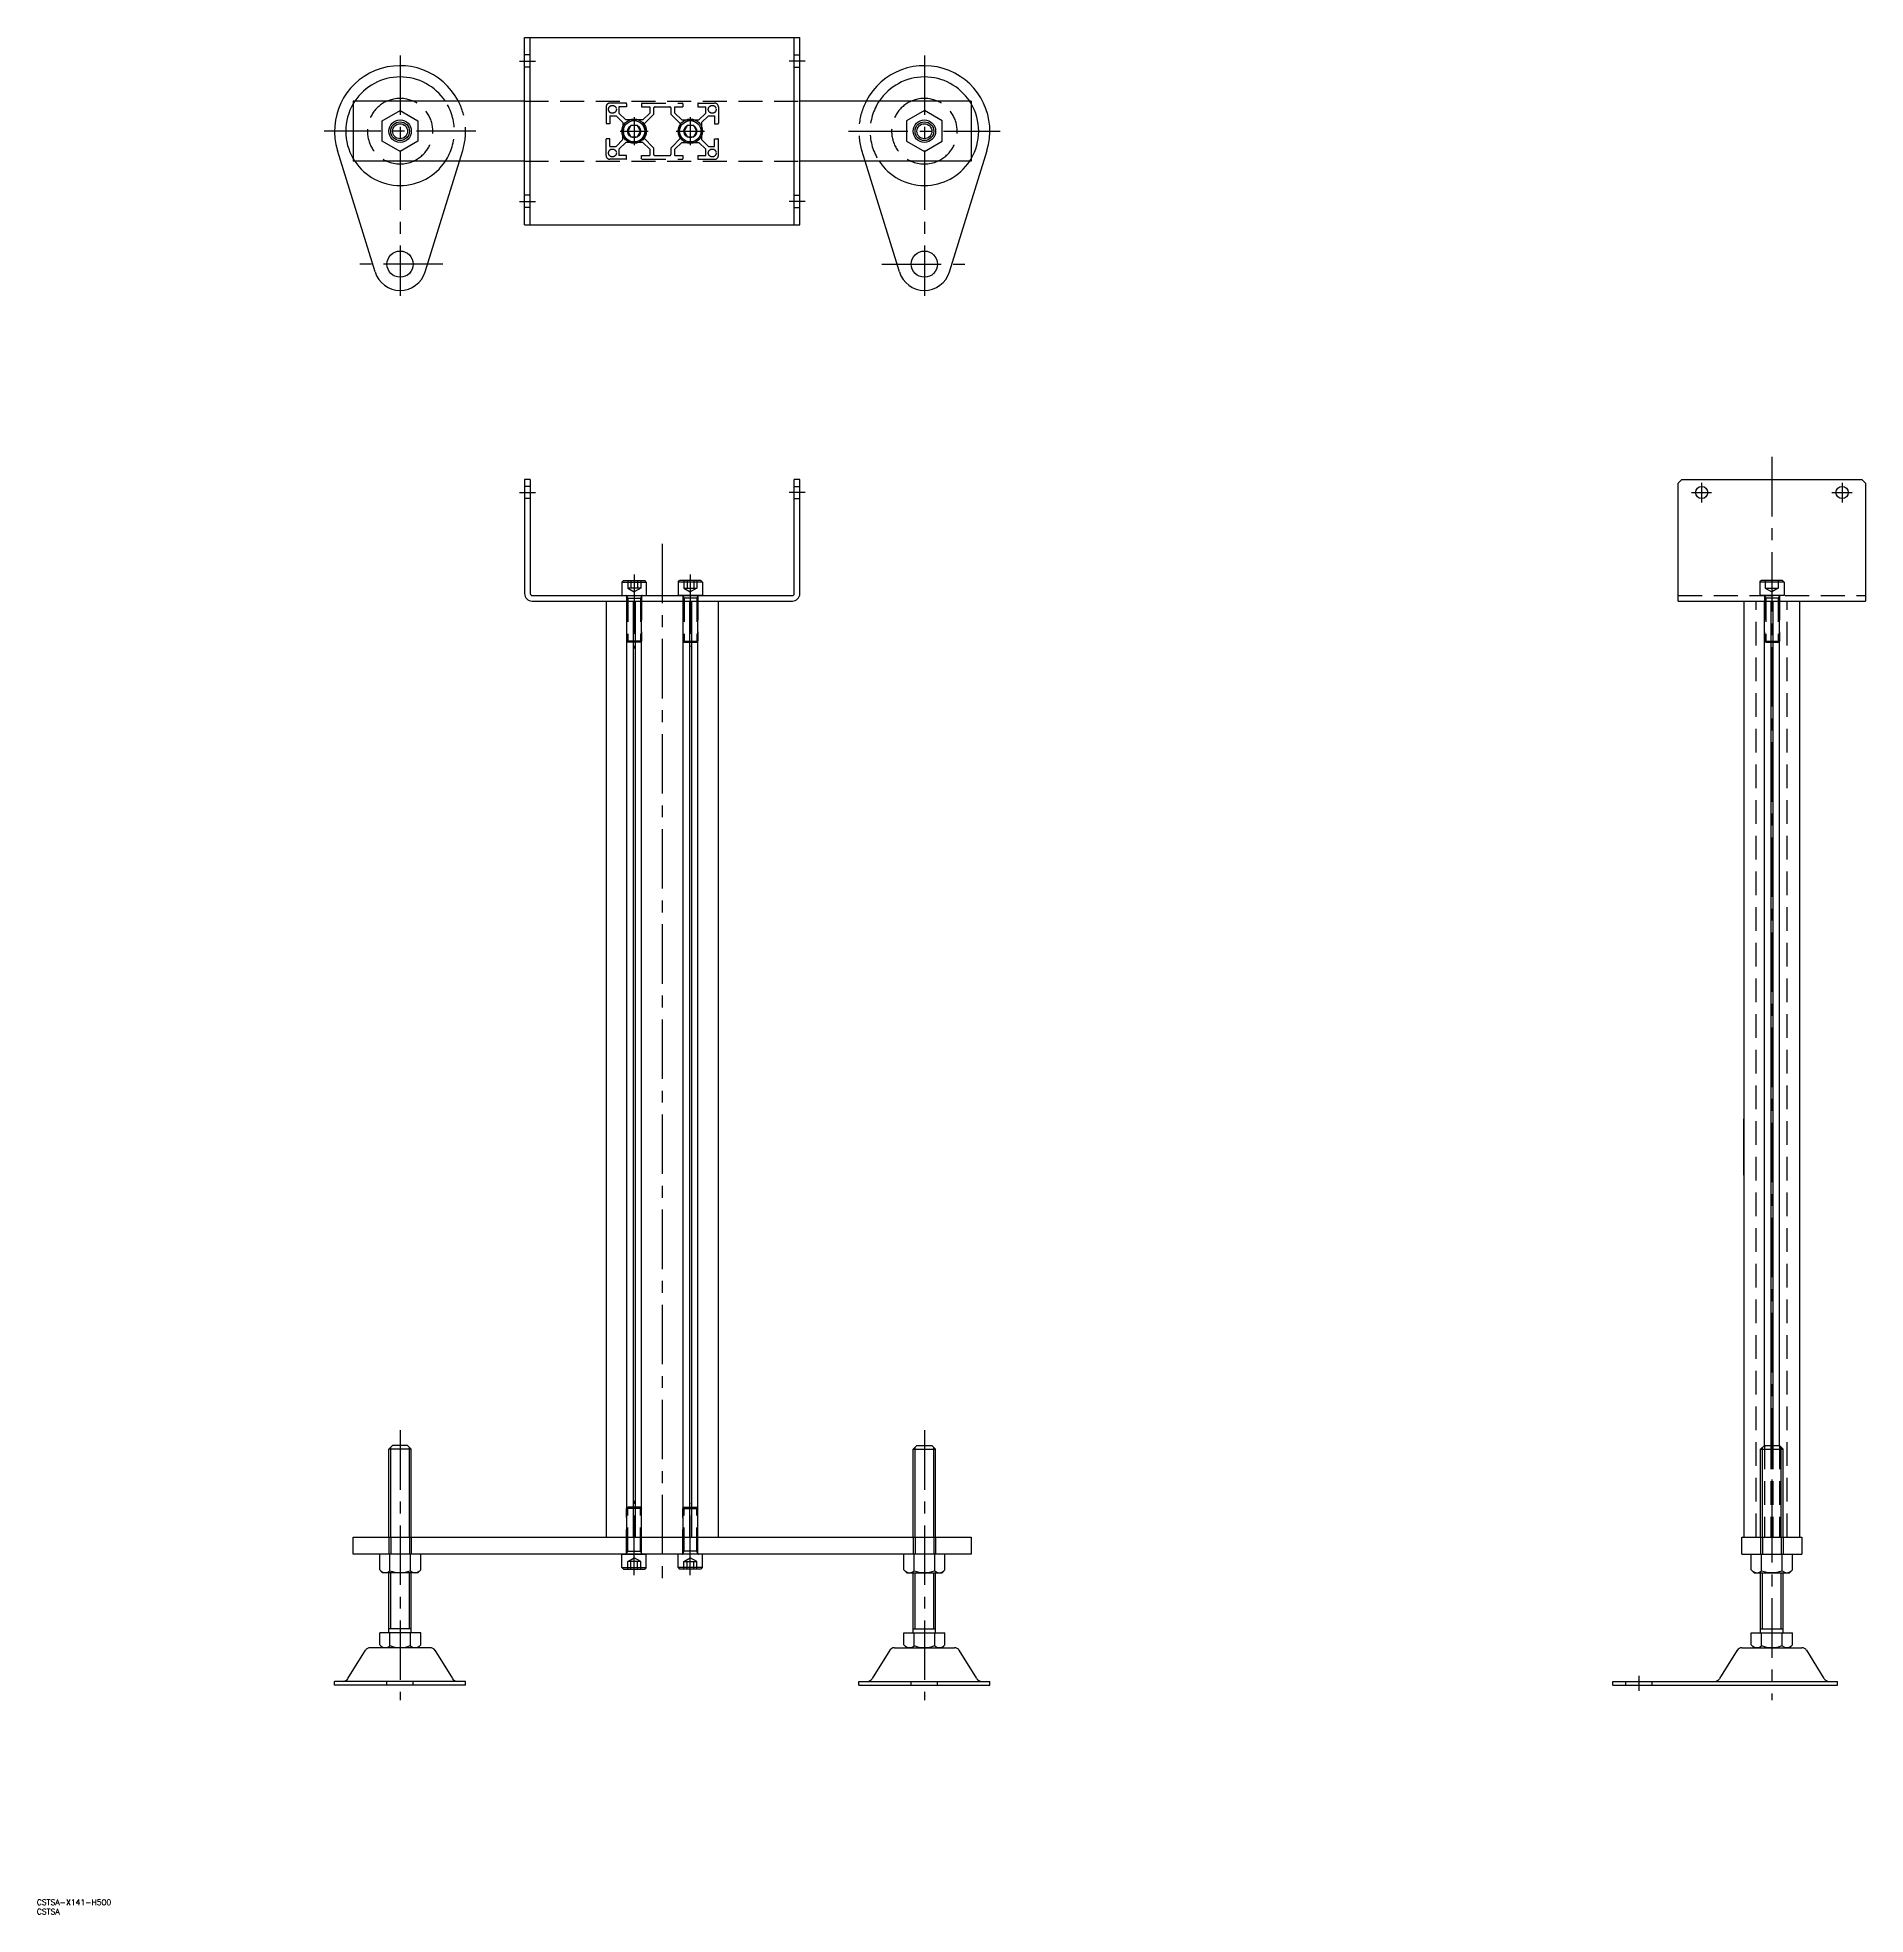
# Model space of a CAD drawing. Extents: x 0 to 977, y 0 to 1003.
import ezdxf

# ---------------------------------------------------------------- set-up
doc = ezdxf.new("R2010")
doc.units = 0
doc.linetypes.add('CENTER', pattern=[50.8, 31.75, -6.35, 6.35, -6.35])
doc.linetypes.add('DASHED', pattern=[19.05, 12.7, -6.35])
doc.layers.get('0').update_dxf_attribs({"linetype": 'CONTINUOUS'})
doc.layers.add('CENTER', color=1, linetype='CENTER')
doc.styles.get("Standard").update_dxf_attribs({"font": 'txt.shx', "height": 3, "bigfont": 'bigfont.shx'})

# ---------------------------------------------------------------- blocks, each defined once
blk = doc.blocks.new('*U20')
at = {"color": 7, "linetype": 'CONTINUOUS'}
blk.add_text('CSTSA-X141-H500', height=3, dxfattribs=at).set_placement((0, 5))
blk = doc.blocks.new('*U21')
at = {"color": 7, "linetype": 'CONTINUOUS'}
blk.add_text('CSTSA', height=3, dxfattribs=at).set_placement((0, 0))

msp = doc.modelspace()

# ---------------------------------------------------------------- linework, layer by layer
at = {"color": 7, "linetype": 'CONTINUOUS'}
for p, q in [((260.5, 1002.5), (407.5, 1002.5)), ((260.5, 902.5), (260.5, 1002.5)), ((263.5, 902.5), (263.5, 1002.5)), ((404.5, 902.5), (404.5, 1002.5)), ((407.5, 902.5), (407.5, 1002.5)), ((169, 968.5), (169, 936.5)), ((260.5, 968.5), (169, 968.5)), ((169, 968.5), (169, 936.5)), ((499, 968.5), (407.5, 968.5)), ((499, 968.5), (499, 936.5)), ((317.3, 955.5), (315.6, 952.5)), ((315.6, 952.5), (317.3, 949.5)), ((320.8, 955.5), (317.3, 955.5)), ((322.5, 952.5), (320.8, 955.5)), ((320.8, 949.5), (322.5, 952.5)), ((347.3, 955.5), (345.6, 952.5)), ((345.6, 952.5), (347.3, 949.5)), ((350.8, 955.5), (347.3, 955.5)), ((352.5, 952.5), (350.8, 955.5)), ((350.8, 949.5), (352.5, 952.5)), ((317.3, 949.5), (320.8, 949.5)), ((347.3, 949.5), (350.8, 949.5)), ((180.7, 877.4), (160.6, 942.2)), ((260.5, 936.5), (169, 936.5)), ((207.4, 877.4), (225.7, 936.5)), ((225.7, 936.5), (227.5, 942.2)), ((499, 936.5), (407.5, 936.5)), ((442.4, 936.5), (440.6, 942.2)), ((460.7, 877.4), (442.4, 936.5)), ((487.4, 877.4), (507.5, 942.2)), ((260.5, 902.5), (407.5, 902.5)), ((263.5, 766.5), (260.5, 766.5)), ((260.5, 766.5), (260.5, 705.5)), ((263.5, 766.5), (260.5, 766.5)), ((263.5, 766.5), (263.5, 705.5)), ((407.5, 766.5), (404.5, 766.5)), ((407.5, 766.5), (404.5, 766.5)), ((404.5, 705.5), (404.5, 766.5)), ((407.5, 705.5), (407.5, 766.5)), ((876.6, 764.5), (878.6, 766.5)), ((876.6, 701.5), (876.6, 764.5)), ((878.6, 766.5), (974.6, 766.5)), ((974.6, 766.5), (976.6, 764.5)), ((976.6, 764.5), (976.6, 701.5)), ((312.5, 711.7), (313.3, 712.5)), ((313.3, 712.5), (324.7, 712.5)), ((325.5, 711.7), (324.7, 712.5)), ((325.5, 711.7), (324.7, 712.5)), ((325.5, 711.7), (324.7, 712.5)), ((342.5, 711.7), (343.3, 712.5)), ((342.5, 711.7), (343.3, 712.5)), ((342.5, 711.7), (343.3, 712.5)), ((354.7, 712.5), (343.3, 712.5)), ((355.5, 711.7), (354.7, 712.5)), ((264.5, 704.5), (403.5, 704.5)), ((312.5, 711.7), (312.5, 704.5)), ((312.5, 711.7), (325.5, 711.7)), ((312.5, 704.5), (325.5, 704.5)), ((325.5, 711.7), (325.5, 704.5)), ((342.5, 711.7), (342.5, 704.5)), ((355.5, 711.7), (342.5, 711.7)), ((355.5, 704.5), (342.5, 704.5)), ((355.5, 711.7), (355.5, 704.5)), ((264.5, 701.5), (403.5, 701.5)), ((304, 701.5), (304, 201.5)), ((315, 701.5), (315, 201.5)), ((318.5, 701.5), (318.5, 201.5)), ((319.6, 701.5), (319.6, 201.5)), ((323, 201.5), (323, 701.5)), ((345, 701.5), (345, 201.5)), ((348.5, 701.5), (348.5, 201.5)), ((349.6, 701.5), (349.6, 201.5)), ((353, 201.5), (353, 701.5)), ((364, 201.5), (364, 701.5)), ((876.6, 701.5), (976.6, 701.5)), ((911.6, 701.5), (911.6, 201.5)), ((922.6, 250.5), (922.6, 701.5)), ((926.1, 701.5), (926.1, 250.5)), ((927.1, 701.5), (927.1, 250.5)), ((930.6, 250.5), (930.6, 701.5)), ((941.6, 201.5), (941.6, 701.5)), ((911.6, 454.9), (911.6, 424.9)), ((911.6, 394.9), (911.6, 424.9)), ((188, 248.5), (190, 250.5)), ((188, 201.5), (188, 248.5)), ((200, 248.5), (188, 248.5)), ((198, 250.5), (190, 250.5)), ((198, 250.5), (200, 248.5)), ((200, 201.5), (200, 248.5)), ((470, 250.5), (468, 248.5)), ((468, 248.5), (480, 248.5)), ((468, 201.5), (468, 248.5)), ((470, 250.5), (478, 250.5)), ((480, 248.5), (478, 250.5)), ((480, 201.5), (480, 248.5)), ((922.6, 250.5), (920.6, 248.5)), ((920.6, 201.5), (920.6, 248.5)), ((920.6, 248.5), (932.6, 248.5)), ((922.6, 250.5), (930.6, 250.5)), ((932.6, 248.5), (930.6, 250.5)), ((932.6, 201.5), (932.6, 248.5)), ((169, 201.5), (499, 201.5)), ((169, 192.5), (169, 201.5)), ((499, 201.5), (499, 192.5)), ((910.6, 201.5), (942.6, 201.5)), ((910.6, 192.5), (910.6, 201.5)), ((942.6, 201.5), (942.6, 192.5)), ((499, 192.5), (169, 192.5)), ((183.1, 184), (183.1, 192.5)), ((188.6, 183.5), (188.6, 192.5)), ((199.5, 183.5), (199.5, 192.5)), ((205, 184), (205, 192.5)), ((312.5, 185.3), (312.5, 192.5)), ((312.5, 192.5), (325.5, 192.5)), ((325.5, 185.3), (325.5, 192.5)), ((342.5, 185.3), (342.5, 192.5)), ((355.5, 192.5), (342.5, 192.5)), ((355.5, 185.3), (355.5, 192.5)), ((463.1, 184), (463.1, 192.5)), ((468.6, 183.5), (468.6, 192.5)), ((479.5, 183.5), (479.5, 192.5)), ((485, 184), (485, 192.5)), ((910.6, 192.5), (942.6, 192.5)), ((915.6, 184), (915.6, 192.5)), ((915.6, 192.5), (937.6, 192.5)), ((921.1, 183.5), (921.1, 192.5)), ((932.1, 183.5), (932.1, 192.5)), ((937.6, 184), (937.6, 192.5)), ((183.1, 184), (184.6, 182.5)), ((203.5, 182.5), (184.6, 182.5)), ((188, 150.5), (188, 182.5)), ((200, 150.5), (200, 182.5)), ((205, 184), (203.5, 182.5)), ((312.5, 185.3), (325.5, 185.3)), ((312.5, 185.3), (313.3, 184.5)), ((313.3, 184.5), (324.7, 184.5)), ((325.5, 185.3), (324.7, 184.5)), ((325.5, 185.3), (324.7, 184.5)), ((325.5, 185.3), (324.7, 184.5)), ((342.5, 185.3), (343.3, 184.5)), ((342.5, 185.3), (343.3, 184.5)), ((355.5, 185.3), (342.5, 185.3)), ((342.5, 185.3), (343.3, 184.5)), ((354.7, 184.5), (343.3, 184.5)), ((355.5, 185.3), (354.7, 184.5)), ((463.1, 184), (464.6, 182.5)), ((464.6, 182.5), (483.5, 182.5)), ((468, 150.5), (468, 182.5)), ((480, 150.5), (480, 182.5)), ((485, 184), (483.5, 182.5)), ((915.6, 184), (917.1, 182.5)), ((917.1, 182.5), (936.1, 182.5)), ((920.6, 150.5), (920.6, 182.5)), ((932.6, 150.5), (932.6, 182.5)), ((937.6, 184), (936.1, 182.5)), ((205, 150.5), (183.1, 150.5)), ((183.1, 144), (183.1, 150.5)), ((200, 152.5), (188, 152.5)), ((188.6, 143.5), (188.6, 150.5)), ((199.5, 143.5), (199.5, 150.5)), ((205, 144), (205, 150.5)), ((463.1, 150.5), (485, 150.5)), ((463.1, 144), (463.1, 150.5)), ((468, 152.5), (480, 152.5)), ((468.6, 143.5), (468.6, 150.5)), ((479.5, 143.5), (479.5, 150.5)), ((485, 144), (485, 150.5)), ((915.6, 150.5), (937.6, 150.5)), ((915.6, 144), (915.6, 150.5)), ((920.6, 152.5), (932.6, 152.5)), ((921.1, 143.5), (921.1, 150.5)), ((932.1, 143.5), (932.1, 150.5)), ((937.6, 144), (937.6, 150.5)), ((166.1, 126), (175.5, 141.1)), ((210.1, 142.5), (178, 142.5)), ((183.1, 144), (184.6, 142.5)), ((205, 144), (203.5, 142.5)), ((212.6, 141.1), (222, 126)), ((455.5, 141.1), (446.1, 126)), ((458, 142.5), (490.1, 142.5)), ((463.1, 144), (464.6, 142.5)), ((485, 144), (483.5, 142.5)), ((502, 126), (492.6, 141.1)), ((908, 141.1), (898.7, 126)), ((910.6, 142.5), (942.6, 142.5)), ((915.6, 144), (917.1, 142.5)), ((937.6, 144), (936.1, 142.5)), ((954.5, 126), (945.2, 141.1)), ((229, 124.5), (159, 124.5)), ((159, 122.5), (159, 124.5)), ((229, 122.5), (159, 122.5)), ((219, 124.5), (219, 124.5)), ((229, 122.5), (229, 124.5)), ((439, 124.5), (509, 124.5)), ((439, 122.5), (439, 124.5)), ((439, 122.5), (509, 122.5)), ((449, 124.5), (449, 124.5)), ((509, 122.5), (509, 124.5)), ((841.6, 124.5), (961.6, 124.5)), ((841.6, 122.5), (841.6, 124.5)), ((841.6, 122.5), (961.6, 122.5)), ((901.6, 124.5), (901.6, 124.5)), ((961.6, 122.5), (961.6, 124.5))]:
    msp.add_line(p, q, dxfattribs=at)
at = {"color": 3, "linetype": 'DASHED'}
for p, q in [((263.5, 993.3), (260.5, 993.3)), ((404.5, 993.3), (407.5, 993.3)), ((263.5, 986.8), (260.5, 986.8)), ((404.5, 986.8), (407.5, 986.8)), ((184.5, 958), (194, 963.5)), ((194, 963.5), (203.5, 958)), ((260.5, 968.5), (407.5, 968.5)), ((304, 965.5), (304, 956.8)), ((314.7, 967.5), (306, 967.5)), ((315, 965.5), (310.8, 965.5)), ((310.8, 965.5), (310.8, 962.2)), ((315, 967.2), (315, 965.5)), ((323, 967.2), (323, 965.5)), ((323, 965.5), (327.3, 965.5)), ((323.3, 967.5), (344.7, 967.5)), ((327.3, 965.5), (327.3, 962.2)), ((329.3, 964.5), (329.3, 961.4)), ((330.3, 965.5), (337.8, 965.5)), ((338.8, 961.4), (338.8, 964.5)), ((340.8, 965.5), (345, 965.5)), ((340.8, 962.2), (340.8, 965.5)), ((345, 967.2), (345, 965.5)), ((353, 967.2), (353, 965.5)), ((353, 965.5), (357.3, 965.5)), ((353.3, 967.5), (362, 967.5)), ((357.3, 962.2), (357.3, 965.5)), ((364, 965.5), (364, 956.8)), ((474, 963.5), (464.5, 958)), ((483.5, 958), (474, 963.5)), ((184.5, 947.1), (184.5, 958)), ((203.5, 958), (203.5, 947.1)), ((306, 956.5), (304.3, 956.5)), ((306, 960.8), (306, 956.5)), ((306, 960.8), (309.4, 960.8)), ((309.4, 960.8), (313, 957.1)), ((310.8, 962.2), (314.5, 958.5)), ((313, 957.1), (313, 953.1)), ((313.3, 952.5), (313, 953.1)), ((313.3, 952.5), (313, 952)), ((318.5, 958.5), (314.5, 958.5)), ((319, 958.2), (318.5, 958.5)), ((319, 958.2), (319.6, 958.5)), ((323.6, 958.5), (319.6, 958.5)), ((323.6, 958.5), (327.3, 962.2)), ((329.3, 961.4), (324.1, 956.2)), ((344, 956.2), (338.8, 961.4)), ((344.5, 958.5), (340.8, 962.2)), ((344.5, 958.5), (348.5, 958.5)), ((349, 958.2), (348.5, 958.5)), ((349, 958.2), (349.6, 958.5)), ((349.6, 958.5), (353.6, 958.5)), ((353.6, 958.5), (357.3, 962.2)), ((354.7, 952.5), (355, 953.1)), ((354.7, 952.5), (355, 952)), ((355, 957.1), (358.7, 960.8)), ((355, 957.1), (355, 953.1)), ((358.7, 960.8), (362, 960.8)), ((362, 960.8), (362, 956.5)), ((362, 956.5), (363.7, 956.5)), ((464.5, 958), (464.5, 947.1)), ((483.5, 947.1), (483.5, 958)), ((194, 941.6), (184.5, 947.1)), ((203.5, 947.1), (194, 941.6)), ((304, 939.5), (304, 948.2)), ((306, 948.5), (304.3, 948.5)), ((306, 944.3), (306, 948.5)), ((306, 944.3), (309.4, 944.3)), ((313, 948), (309.4, 944.3)), ((314.5, 946.5), (310.8, 942.9)), ((310.8, 942.9), (310.8, 939.5)), ((313, 948), (313, 952)), ((318.5, 946.5), (314.5, 946.5)), ((319, 946.8), (318.5, 946.5)), ((319, 946.8), (319.6, 946.5)), ((323.6, 946.5), (319.6, 946.5)), ((323.6, 946.5), (327.3, 942.9)), ((324.1, 948.9), (329.3, 943.7)), ((327.3, 942.9), (327.3, 939.5)), ((329.3, 943.7), (329.3, 940.5)), ((344, 948.9), (338.8, 943.7)), ((338.8, 940.5), (338.8, 943.7)), ((344.5, 946.5), (340.8, 942.9)), ((340.8, 939.5), (340.8, 942.9)), ((344.5, 946.5), (348.5, 946.5)), ((349, 946.8), (348.5, 946.5)), ((349, 946.8), (349.6, 946.5)), ((349.6, 946.5), (353.6, 946.5)), ((353.6, 946.5), (357.3, 942.9)), ((355, 952), (355, 948)), ((355, 948), (358.7, 944.3)), ((357.3, 939.5), (357.3, 942.9)), ((358.7, 944.3), (362, 944.3)), ((362, 944.3), (362, 948.5)), ((362, 948.5), (363.7, 948.5)), ((364, 939.5), (364, 948.2)), ((464.5, 947.1), (474, 941.6)), ((474, 941.6), (483.5, 947.1)), ((260.5, 936.5), (407.5, 936.5)), ((314.7, 937.5), (306, 937.5)), ((315, 939.5), (310.8, 939.5)), ((315, 937.8), (315, 939.5)), ((323, 937.8), (323, 939.5)), ((323, 939.5), (327.3, 939.5)), ((323.3, 937.5), (344.7, 937.5)), ((330.3, 939.5), (337.8, 939.5)), ((340.8, 939.5), (345, 939.5)), ((345, 939.5), (345, 937.8)), ((353, 939.5), (357.3, 939.5)), ((353, 939.5), (353, 937.8)), ((353.3, 937.5), (362, 937.5)), ((263.5, 918.3), (260.5, 918.3)), ((404.5, 918.3), (407.5, 918.3)), ((263.5, 911.8), (260.5, 911.8)), ((404.5, 911.8), (407.5, 911.8)), ((263.5, 762.8), (260.5, 762.8)), ((404.5, 762.8), (407.5, 762.8)), ((263.5, 756.3), (260.5, 756.3)), ((404.5, 756.3), (407.5, 756.3)), ((315.6, 712.5), (315.6, 708.5)), ((317.3, 712.5), (317.3, 708.5)), ((320.8, 712.5), (320.8, 708.5)), ((322.5, 712.5), (322.5, 708.5)), ((345.6, 712.5), (345.6, 708.5)), ((347.3, 712.5), (347.3, 708.5)), ((350.8, 712.5), (350.8, 708.5)), ((352.5, 712.5), (352.5, 708.5)), ((920.1, 711.7), (920.9, 712.5)), ((920.1, 711.7), (920.9, 712.5)), ((920.1, 711.7), (920.9, 712.5)), ((932.3, 712.5), (920.9, 712.5)), ((923.1, 712.5), (923.1, 708.5)), ((926.6, 712.5), (926.6, 708.5)), ((930, 712.5), (930, 708.5)), ((933.1, 711.7), (932.3, 712.5)), ((315, 704.3), (315.7, 703.1)), ((315, 704.1), (315, 680.2)), ((315, 703.1), (323, 703.1)), ((315.6, 708.5), (319, 706.5)), ((322.5, 708.5), (315.6, 708.5)), ((315.7, 703.1), (315.7, 679.5)), ((322.5, 708.5), (319, 706.5)), ((323.1, 704.3), (322.4, 703.1)), ((322.4, 703.1), (322.4, 679.5)), ((323, 704.1), (323, 680.2)), ((345, 704.3), (345.7, 703.1)), ((345, 704.1), (345, 680.2)), ((353, 703.1), (345, 703.1)), ((345.6, 708.5), (349, 706.5)), ((345.6, 708.5), (352.5, 708.5)), ((345.7, 703.1), (345.7, 679.5)), ((352.5, 708.5), (349, 706.5)), ((353.1, 704.3), (352.4, 703.1)), ((352.4, 703.1), (352.4, 679.5)), ((353, 704.1), (353, 680.2)), ((876.6, 704.5), (976.6, 704.5)), ((920.1, 711.7), (920.1, 704.5)), ((933.1, 711.7), (920.1, 711.7)), ((933.1, 704.5), (920.1, 704.5)), ((922.5, 704.3), (923.3, 703.1)), ((922.6, 704.1), (922.6, 680.2)), ((930.6, 703.1), (922.6, 703.1)), ((923.1, 708.5), (926.6, 706.5)), ((923.1, 708.5), (930, 708.5)), ((923.3, 703.1), (923.3, 679.5)), ((930, 708.5), (926.6, 706.5)), ((930.6, 704.3), (929.9, 703.1)), ((929.9, 703.1), (929.9, 679.5)), ((930.6, 704.1), (930.6, 680.2)), ((933.1, 711.7), (933.1, 704.5)), ((918.3, 201.5), (918.3, 701.5)), ((934.8, 201.5), (934.8, 701.5)), ((323, 680.2), (315, 680.2)), ((315.7, 679.5), (315, 680.2)), ((322.4, 679.5), (315.7, 679.5)), ((322.4, 679.5), (323, 680.2)), ((345, 680.2), (353, 680.2)), ((345.7, 679.5), (345, 680.2)), ((345.7, 679.5), (352.4, 679.5)), ((352.4, 679.5), (353, 680.2)), ((922.6, 680.2), (930.6, 680.2)), ((923.3, 679.5), (922.6, 680.2)), ((923.3, 679.5), (929.9, 679.5)), ((929.9, 679.5), (930.6, 680.2)), ((922.6, 250.5), (922.6, 201.5)), ((926.1, 250.5), (926.1, 201.5)), ((926.6, 250.5), (926.6, 201.5)), ((927.1, 250.5), (927.1, 201.5)), ((930.6, 250.5), (930.6, 201.5)), ((315.7, 217.5), (315, 216.9)), ((323, 216.9), (315, 216.9)), ((315, 192.9), (315, 216.9)), ((315.7, 194), (315.7, 217.5)), ((322.4, 217.5), (315.7, 217.5)), ((322.4, 194), (322.4, 217.5)), ((322.4, 217.5), (323, 216.9)), ((323, 192.9), (323, 216.9)), ((345.7, 217.5), (345, 216.9)), ((345, 216.9), (353, 216.9)), ((345, 192.9), (345, 216.9)), ((345.7, 194), (345.7, 217.5)), ((345.7, 217.5), (352.4, 217.5)), ((352.4, 194), (352.4, 217.5)), ((352.4, 217.5), (353, 216.9)), ((353, 192.9), (353, 216.9)), ((188, 201.5), (188, 192.5)), ((189, 201.5), (189, 192.5)), ((199, 201.5), (199, 192.5)), ((200, 201.5), (200, 192.5)), ((468, 201.5), (468, 192.5)), ((469, 201.5), (469, 192.5)), ((479, 201.5), (479, 192.5)), ((480, 201.5), (480, 192.5)), ((920.6, 201.5), (920.6, 192.5)), ((921.6, 201.5), (921.6, 192.5)), ((931.6, 201.5), (931.6, 192.5)), ((932.6, 201.5), (932.6, 192.5)), ((315, 192.7), (315.7, 194)), ((315, 194), (323, 194)), ((315.6, 188.5), (319, 190.5)), ((322.5, 188.5), (319, 190.5)), ((323.1, 192.7), (322.4, 194)), ((345, 192.7), (345.7, 194)), ((353, 194), (345, 194)), ((345.6, 188.5), (349, 190.5)), ((352.5, 188.5), (349, 190.5)), ((353.1, 192.7), (352.4, 194)), ((315.6, 184.5), (315.6, 188.5)), ((322.5, 188.5), (315.6, 188.5)), ((317.3, 184.5), (317.3, 188.5)), ((320.8, 184.5), (320.8, 188.5)), ((322.5, 184.5), (322.5, 188.5)), ((345.6, 184.5), (345.6, 188.5)), ((345.6, 188.5), (352.5, 188.5)), ((347.3, 184.5), (347.3, 188.5)), ((350.8, 184.5), (350.8, 188.5)), ((352.5, 184.5), (352.5, 188.5)), ((187, 122.5), (187, 124.5)), ((201, 122.5), (201, 124.5)), ((467, 122.5), (467, 124.5)), ((481, 122.5), (481, 124.5)), ((848.6, 122.5), (848.6, 124.5)), ((862.6, 122.5), (862.6, 124.5))]:
    msp.add_line(p, q, dxfattribs=at)
at = {"color": 3, "linetype": 'CONTINUOUS'}
for p, q in [((189, 201.5), (189, 249.5)), ((199, 201.5), (199, 249.5)), ((469, 201.5), (469, 249.5)), ((479, 201.5), (479, 249.5)), ((921.6, 201.5), (921.6, 249.5)), ((931.6, 201.5), (931.6, 249.5)), ((189, 152.5), (189, 182.5)), ((199, 152.5), (199, 182.5)), ((469, 152.5), (469, 182.5)), ((479, 152.5), (479, 182.5)), ((921.6, 152.5), (921.6, 182.5)), ((931.6, 152.5), (931.6, 182.5))]:
    msp.add_line(p, q, dxfattribs=at)
at = {"color": 3, "linetype": 'DASHED'}
for centre, radius in [((307.4, 964.2), 2.1), ((360.7, 964.2), 2.1), ((319, 952.5), 3.4), ((349, 952.5), 3.4), ((307.4, 940.9), 2.1), ((307.4, 940.9), 2.1), ((360.7, 940.9), 2.1)]:
    msp.add_circle(centre, radius, dxfattribs=at)
at = {"color": 7, "linetype": 'CONTINUOUS'}
for centre, radius in [((194, 952.5), 6), ((194, 952.5), 4), ((319, 952.5), 6.5), ((319, 952.5), 5.7), ((319, 952.5), 3.46), ((349, 952.5), 6.5), ((349, 952.5), 5.7), ((349, 952.5), 3.46), ((474, 952.5), 6), ((474, 952.5), 4), ((194, 881.5), 7), ((474, 881.5), 7), ((889.1, 759.5), 3.25), ((964.1, 759.5), 3.25)]:
    msp.add_circle(centre, radius, dxfattribs=at)
at = {"color": 3, "linetype": 'CONTINUOUS'}
for centre in [(194, 952.5), (474, 952.5)]:
    msp.add_circle(centre, 5, dxfattribs=at)
at = {"color": 7, "linetype": 'CONTINUOUS'}
for centre, radius, start, end in [((194, 952.5), 35, 27.2029, 197.204), ((474, 952.5), 35, 342.796, 152.7971), ((194, 952.5), 29, 33.4854, 146.5146), ((474, 952.5), 29, 33.4854, 146.5146), ((194, 952.5), 29, 149.5497, 210.4503), ((194, 952.5), 17.5, 66.1045, 113.8955), ((474, 952.5), 17.5, 66.1045, 113.8955), ((474, 952.5), 29, 329.5497, 30.4503), ((194, 952.5), 29, 213.4854, 326.5146), ((194, 952.5), 17.5, 246.1045, 293.8955), ((474, 952.5), 29, 213.4854, 326.5146), ((474, 952.5), 17.5, 246.1045, 293.8955), ((194, 881.5), 14, 197.204, 342.796), ((474, 881.5), 14, 197.204, 342.796), ((264.5, 705.5), 4, 180, 270), ((264.5, 705.5), 1, 180, 270), ((403.5, 705.5), 4, 270, 0), ((403.5, 705.5), 1, 270, 0), ((186.1, 186.1), 3.58, 225.932, 314.068), ((194, 198.1), 15.5, 249.335, 290.666), ((202, 186.1), 3.58, 225.932, 314.068), ((466.1, 186.1), 3.58, 225.932, 314.068), ((474, 198.1), 15.5, 249.334, 290.665), ((482, 186.1), 3.58, 225.932, 314.068), ((918.6, 186.1), 3.58, 225.932, 314.068), ((926.6, 198.1), 15.5, 249.334, 290.665), ((934.6, 186.1), 3.58, 225.932, 314.068), ((178, 139.5), 3, 90, 148.3083), ((186.1, 146.1), 3.58, 225.932, 314.068), ((194, 158.1), 15.5, 249.335, 290.666), ((202, 146.1), 3.58, 225.932, 314.068), ((210.1, 139.5), 3, 31.6917, 90), ((458, 139.5), 3, 90, 148.3083), ((466.1, 146.1), 3.58, 225.932, 314.068), ((474, 158.1), 15.5, 249.334, 290.665), ((482, 146.1), 3.58, 225.932, 314.068), ((490.1, 139.5), 3, 31.6917, 90), ((910.6, 139.5), 3, 90, 148.3083), ((918.6, 146.1), 3.58, 225.932, 314.068), ((926.6, 158.1), 15.5, 249.334, 290.665), ((934.6, 146.1), 3.58, 225.932, 314.068), ((942.6, 139.5), 3, 31.6917, 90), ((163.6, 127.5), 3, 270, 328.3083), ((224.5, 127.5), 3, 211.6917, 270), ((443.6, 127.5), 3, 270, 328.3083), ((504.5, 127.5), 3, 211.6917, 270), ((896.1, 127.5), 3, 270, 328.3083), ((957.1, 127.5), 3, 211.6917, 270)]:
    msp.add_arc(centre, radius, start, end, dxfattribs=at)
at = {"color": 3, "linetype": 'DASHED'}
for centre, radius, start, end in [((194, 952.5), 29, 146.5146, 149.5497), ((194, 952.5), 17.5, 113.8955, 246.1045), ((194, 952.5), 17.5, 293.8955, 66.1045), ((194, 952.5), 29, 326.5146, 33.4854), ((194, 952.5), 35, 342.796, 27.2029), ((306, 965.5), 2, 89.9999, 179.9999), ((314.7, 967.2), 0.3, 0, 90), ((323.3, 967.2), 0.3, 90, 180), ((330.3, 964.5), 1, 90, 180), ((337.8, 964.5), 1, 0, 90), ((344.7, 967.2), 0.3, 0, 90), ((353.3, 967.2), 0.3, 90, 180), ((362, 965.5), 2, 0.0001, 90.0001), ((474, 952.5), 35, 152.7971, 197.204), ((474, 952.5), 29, 146.5146, 213.4854), ((474, 952.5), 17.5, 113.8955, 246.1045), ((474, 952.5), 17.5, 293.8955, 66.1045), ((474, 952.5), 29, 30.4503, 33.4854), ((304.3, 956.8), 0.3, 180, 270), ((324.3, 956), 0.3, 135, 213.0915), ((319, 952.5), 6, 326.9085, 33.0915), ((349, 952.5), 6, 146.9085, 213.0915), ((343.8, 956), 0.3, 326.9085, 45), ((363.7, 956.8), 0.3, 270, 0), ((304.3, 948.2), 0.3, 90, 180), ((324.3, 949.1), 0.3, 146.9085, 225), ((343.8, 949.1), 0.3, 315, 33.0915), ((363.7, 948.2), 0.3, 0, 90), ((194, 952.5), 29, 210.4503, 213.4854), ((306, 939.5), 2, 180, 270), ((314.7, 937.8), 0.3, 270, 0), ((323.3, 937.8), 0.3, 180, 270), ((330.3, 940.5), 1, 180, 270), ((337.8, 940.5), 1, 270, 0), ((344.7, 937.8), 0.3, 270, 0), ((353.3, 937.8), 0.3, 180, 270), ((362, 939.5), 2, 270, 0), ((474, 952.5), 29, 326.5146, 329.5497), ((314.6, 704.1), 0.4, 0, 90), ((323.4, 704.1), 0.4, 90, 180), ((344.6, 704.1), 0.4, 0, 90), ((353.4, 704.1), 0.4, 90, 180), ((922.2, 704.1), 0.4, 0, 90), ((931, 704.1), 0.4, 90, 180), ((314.6, 192.9), 0.4, 270, 0), ((323.4, 192.9), 0.4, 180, 270), ((344.6, 192.9), 0.4, 270, 0), ((353.4, 192.9), 0.4, 180, 270)]:
    msp.add_arc(centre, radius, start, end, dxfattribs=at)
at = {"layer": 'CENTER', "color": 1, "linetype": 'CENTER'}
for p, q in [((194, 993), (194, 864.5)), ((474, 993), (474, 864.5)), ((257.8, 990), (266.3, 990)), ((410.3, 990), (401.8, 990)), ((234.5, 952.5), (153.5, 952.5)), ((311.5, 952.5), (326.5, 952.5)), ((319, 960), (319, 945)), ((341.5, 952.5), (356.5, 952.5)), ((349, 960), (349, 945)), ((433.5, 952.5), (514.5, 952.5)), ((257.8, 915), (266.3, 915)), ((410.3, 915), (401.8, 915)), ((216.9, 881.5), (171.2, 881.5)), ((451.2, 881.5), (496.9, 881.5)), ((926.6, 778.5), (926.6, 114.4)), ((889.1, 764.7), (889.1, 754.2)), ((964.1, 764.7), (964.1, 754.2)), ((257.8, 759.5), (266.3, 759.5)), ((410.3, 759.5), (401.8, 759.5)), ((883.7, 759.5), (894.4, 759.5)), ((958.7, 759.5), (969.4, 759.5)), ((334, 732.1), (334, 173.4)), ((319, 715.8), (319, 676.2)), ((349, 715.8), (349, 677.3)), ((194, 258.6), (194, 114.4)), ((474, 258.6), (474, 114.4)), ((319, 181.3), (319, 220.9)), ((349, 181.3), (349, 219.7)), ((855.6, 127.5), (855.6, 119.5))]:
    msp.add_line(p, q, dxfattribs=at)

# ---------------------------------------------------------------- block references
at = {"color": 7, "linetype": 'CONTINUOUS'}
for name in ['*U20', '*U21']:
    msp.add_blockref(name, (0, 0), dxfattribs=at)

doc.saveas('drawing.dxf')
